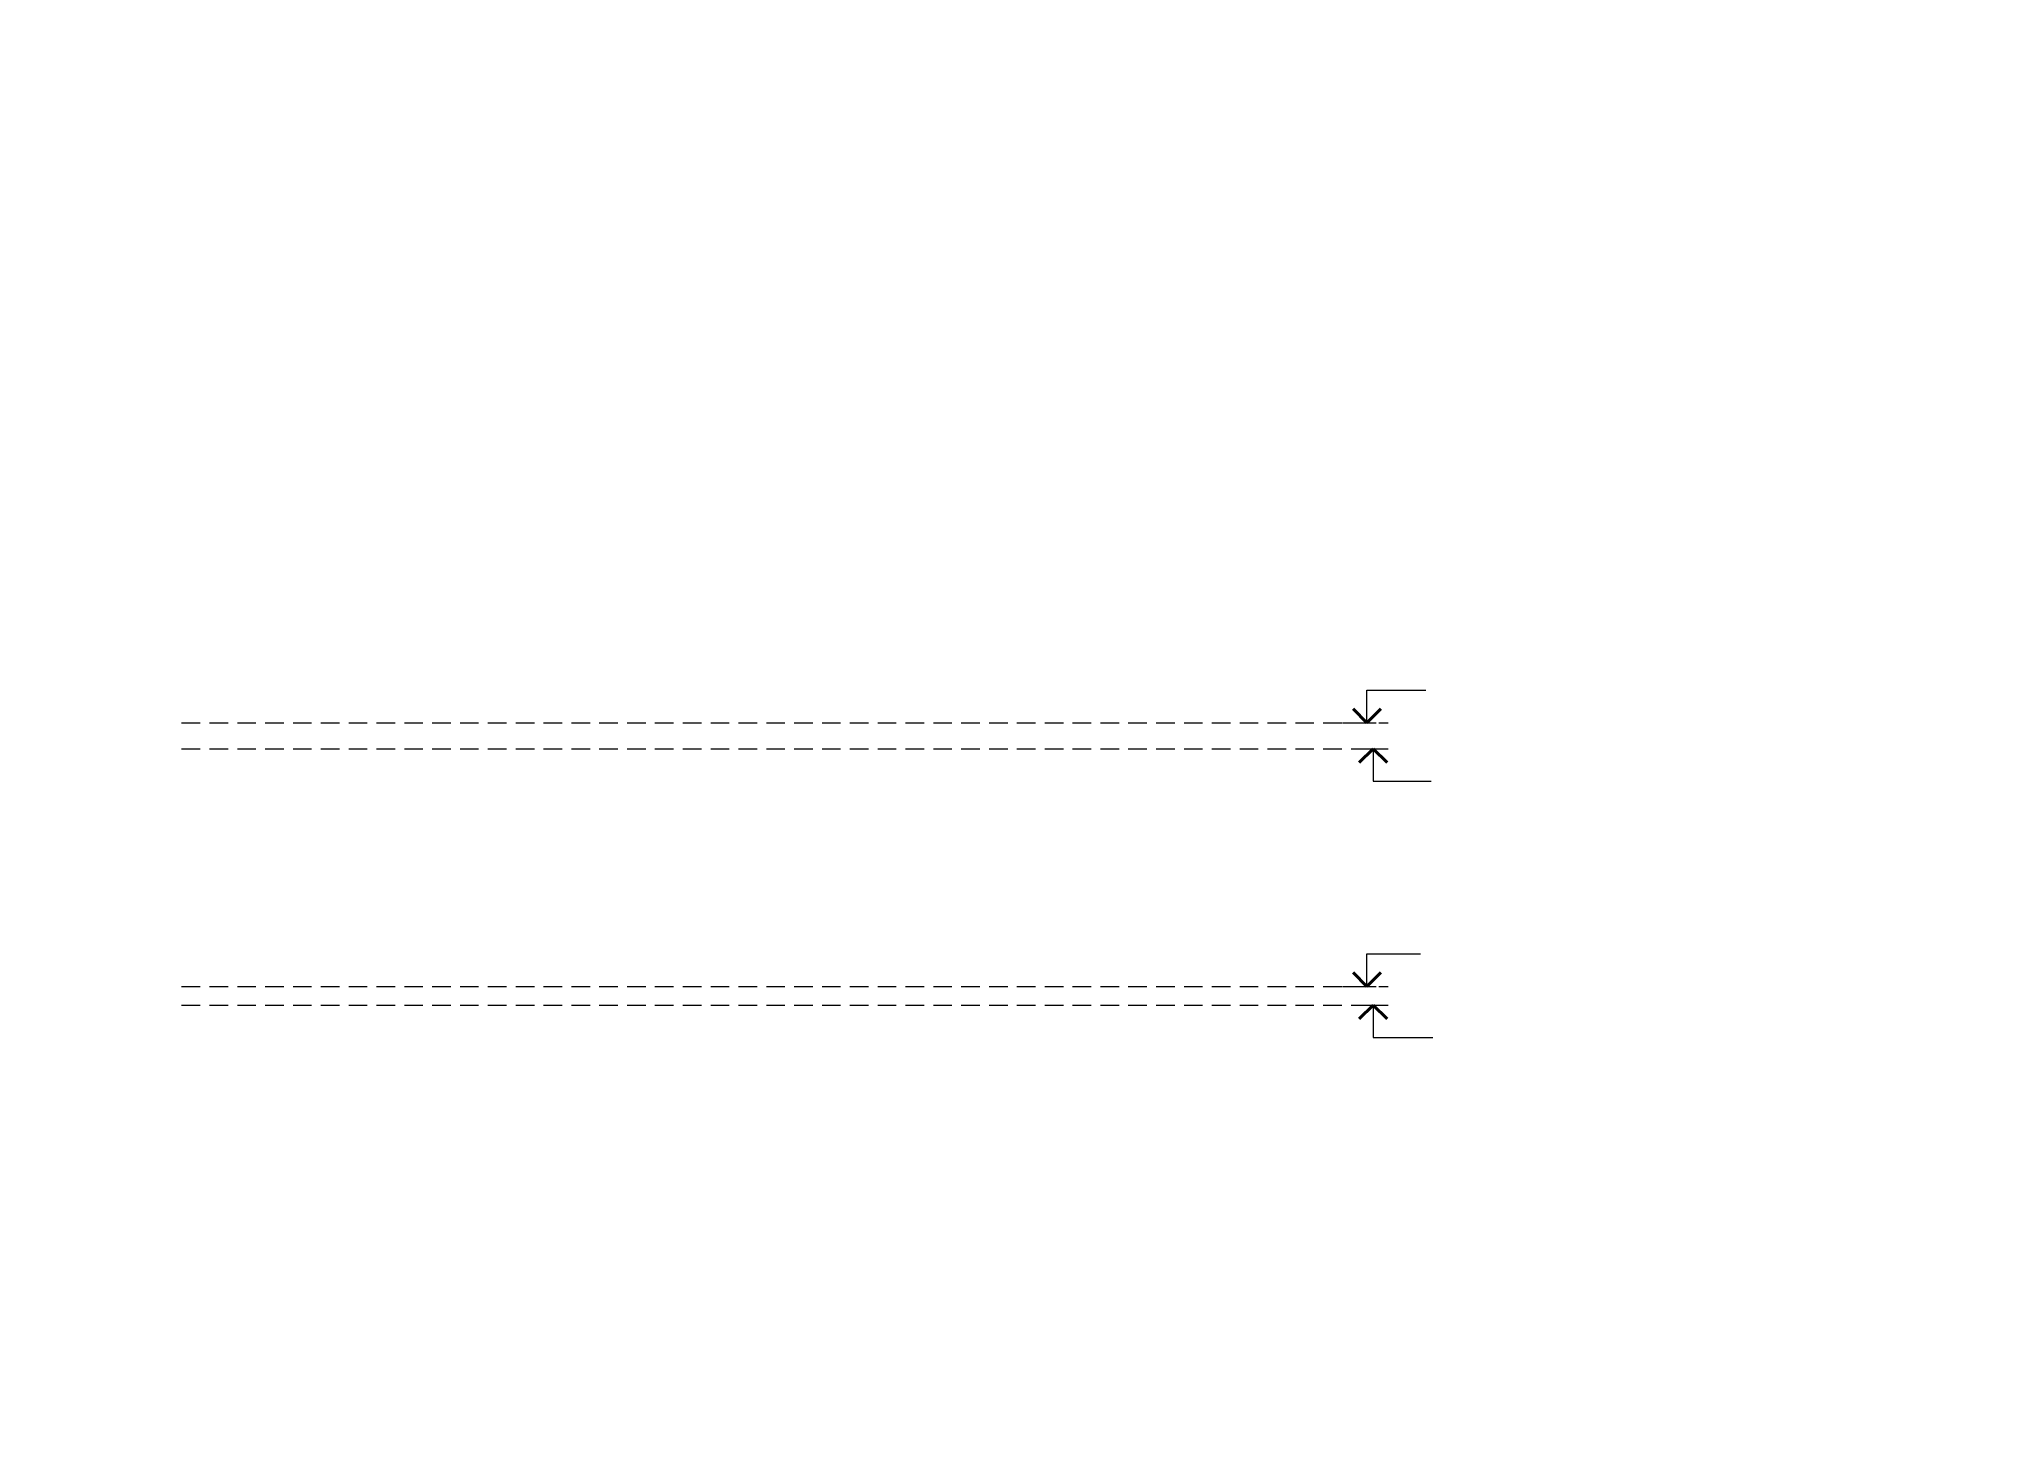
# Model space of a CAD drawing. Header units: millimetres. Extents: x 0 to 10500, y 0 to 297.
# Drawn here: x 7560 to 7980, y 0 to 297 of the extents above; entities that cross this region are included whole.
import ezdxf

# ---------------------------------------------------------------- set-up
doc = ezdxf.new("R2010")
doc.units = ezdxf.units.MM
for name, pattern in [('K5LT_BASIC', [0]), ('K5LT_DASHED', [6, 4, -2]), ('K5LT_THIN', [0])]:
    doc.linetypes.add(name, pattern=pattern)
doc.layers.add('Системный слой', color=7, linetype='Continuous')
doc.styles.add('KTEXTSTYLE', font='GOST_AU.SHX', dxfattribs={"width": 0.96, "height": 5})

# ---------------------------------------------------------------- blocks, each defined once
blk = doc.blocks.new('U82')
at = {"layer": 'Системный слой', "color": 7, "linetype": 'K5LT_THIN', "lineweight": 18}
for p, q in [((7846.164388931268, 92.9424485752952), (7846.164388931268, 99.9424485752952)), ((7846.164388931268, 99.9424485752952), (7857.688971794122, 99.9424485752952)), ((7840.923967824992, 92.9424485752952), (7848.164388931268, 92.9424485752952))]:
    blk.add_line(p, q, dxfattribs=at)
at = {"layer": 'Системный слой', "color": 5, "linetype": 'K5LT_BASIC', "lineweight": 40}
for p, q in [((7843.164388931268, 95.9424485752952), (7846.164388931268, 92.9424485752952)), ((7846.164388931268, 92.9424485752952), (7849.164388931268, 95.9424485752952))]:
    blk.add_line(p, q, dxfattribs=at)
blk = doc.blocks.new('U83')
at = {"layer": 'Системный слой', "color": 7, "linetype": 'K5LT_THIN', "lineweight": 18}
for p, q in [((7843.569617315539, 88.94243385529523), (7849.487213676541, 88.94243385529523)), ((7847.487213676541, 88.94243385529523), (7847.487213676541, 81.94243385529523)), ((7847.487213676541, 81.94243385529523), (7860.334713523953, 81.94243385529523))]:
    blk.add_line(p, q, dxfattribs=at)
at = {"layer": 'Системный слой', "color": 5, "linetype": 'K5LT_BASIC', "lineweight": 40}
for p, q in [((7847.487213676541, 88.94243385529523), (7844.487213676541, 85.94243385529523)), ((7850.487213676541, 85.94243385529523), (7847.487213676541, 88.94243385529523))]:
    blk.add_line(p, q, dxfattribs=at)
blk = doc.blocks.new('U84')
at = {"layer": 'Системный слой', "color": 7, "linetype": 'K5LT_THIN', "lineweight": 18}
for p, q in [((7846.164388931267, 149.7424445793712), (7846.164388931267, 156.7424445793712)), ((7846.164388931267, 156.7424445793712), (7858.879596984856, 156.7424445793712)), ((7840.923967824991, 149.7424445793712), (7848.164388931267, 149.7424445793712))]:
    blk.add_line(p, q, dxfattribs=at)
at = {"layer": 'Системный слой', "color": 5, "linetype": 'K5LT_BASIC', "lineweight": 40}
for p, q in [((7843.164388931267, 152.7424445793712), (7846.164388931267, 149.7424445793712)), ((7846.164388931267, 149.7424445793712), (7849.164388931267, 152.7424445793712))]:
    blk.add_line(p, q, dxfattribs=at)
blk = doc.blocks.new('U85')
at = {"layer": 'Системный слой', "color": 7, "linetype": 'K5LT_THIN', "lineweight": 18}
for p, q in [((7843.569617315539, 144.1424445793711), (7849.487213676543, 144.1424445793711)), ((7847.487213676543, 144.1424445793711), (7847.487213676543, 137.1424445793711)), ((7847.487213676543, 137.1424445793711), (7860.003984039397, 137.1424445793711))]:
    blk.add_line(p, q, dxfattribs=at)
at = {"layer": 'Системный слой', "color": 5, "linetype": 'K5LT_BASIC', "lineweight": 40}
for p, q in [((7847.487213676543, 144.1424445793711), (7844.487213676543, 141.1424445793711)), ((7850.487213676543, 141.1424445793711), (7847.487213676543, 144.1424445793711))]:
    blk.add_line(p, q, dxfattribs=at)
blk = doc.blocks.new('U81')
at = {"layer": 'Системный слой', "color": 7, "linetype": 'K5LT_DASHED', "lineweight": 18}
for p, q in [((7590.745283335154, 149.7424445793711), (7850.745283335154, 149.7424445793711)), ((7590.745283335156, 144.142444579371), (7850.745283335156, 144.142444579371)), ((7590.745283335156, 92.94244857529517), (7850.745283335156, 92.94244857529517)), ((7590.745283335155, 88.94243385529523), (7850.745283335155, 88.94243385529523))]:
    blk.add_line(p, q, dxfattribs=at)
at = {"layer": 'Системный слой'}
for name in ['U84', 'U85', 'U82', 'U83']:
    blk.add_blockref(name, (0, 0), dxfattribs=at)

msp = doc.modelspace()

# ---------------------------------------------------------------- block references
at = {"layer": 'Системный слой'}
msp.add_blockref('U81', (0, 0), dxfattribs=at)

doc.saveas('drawing.dxf')
